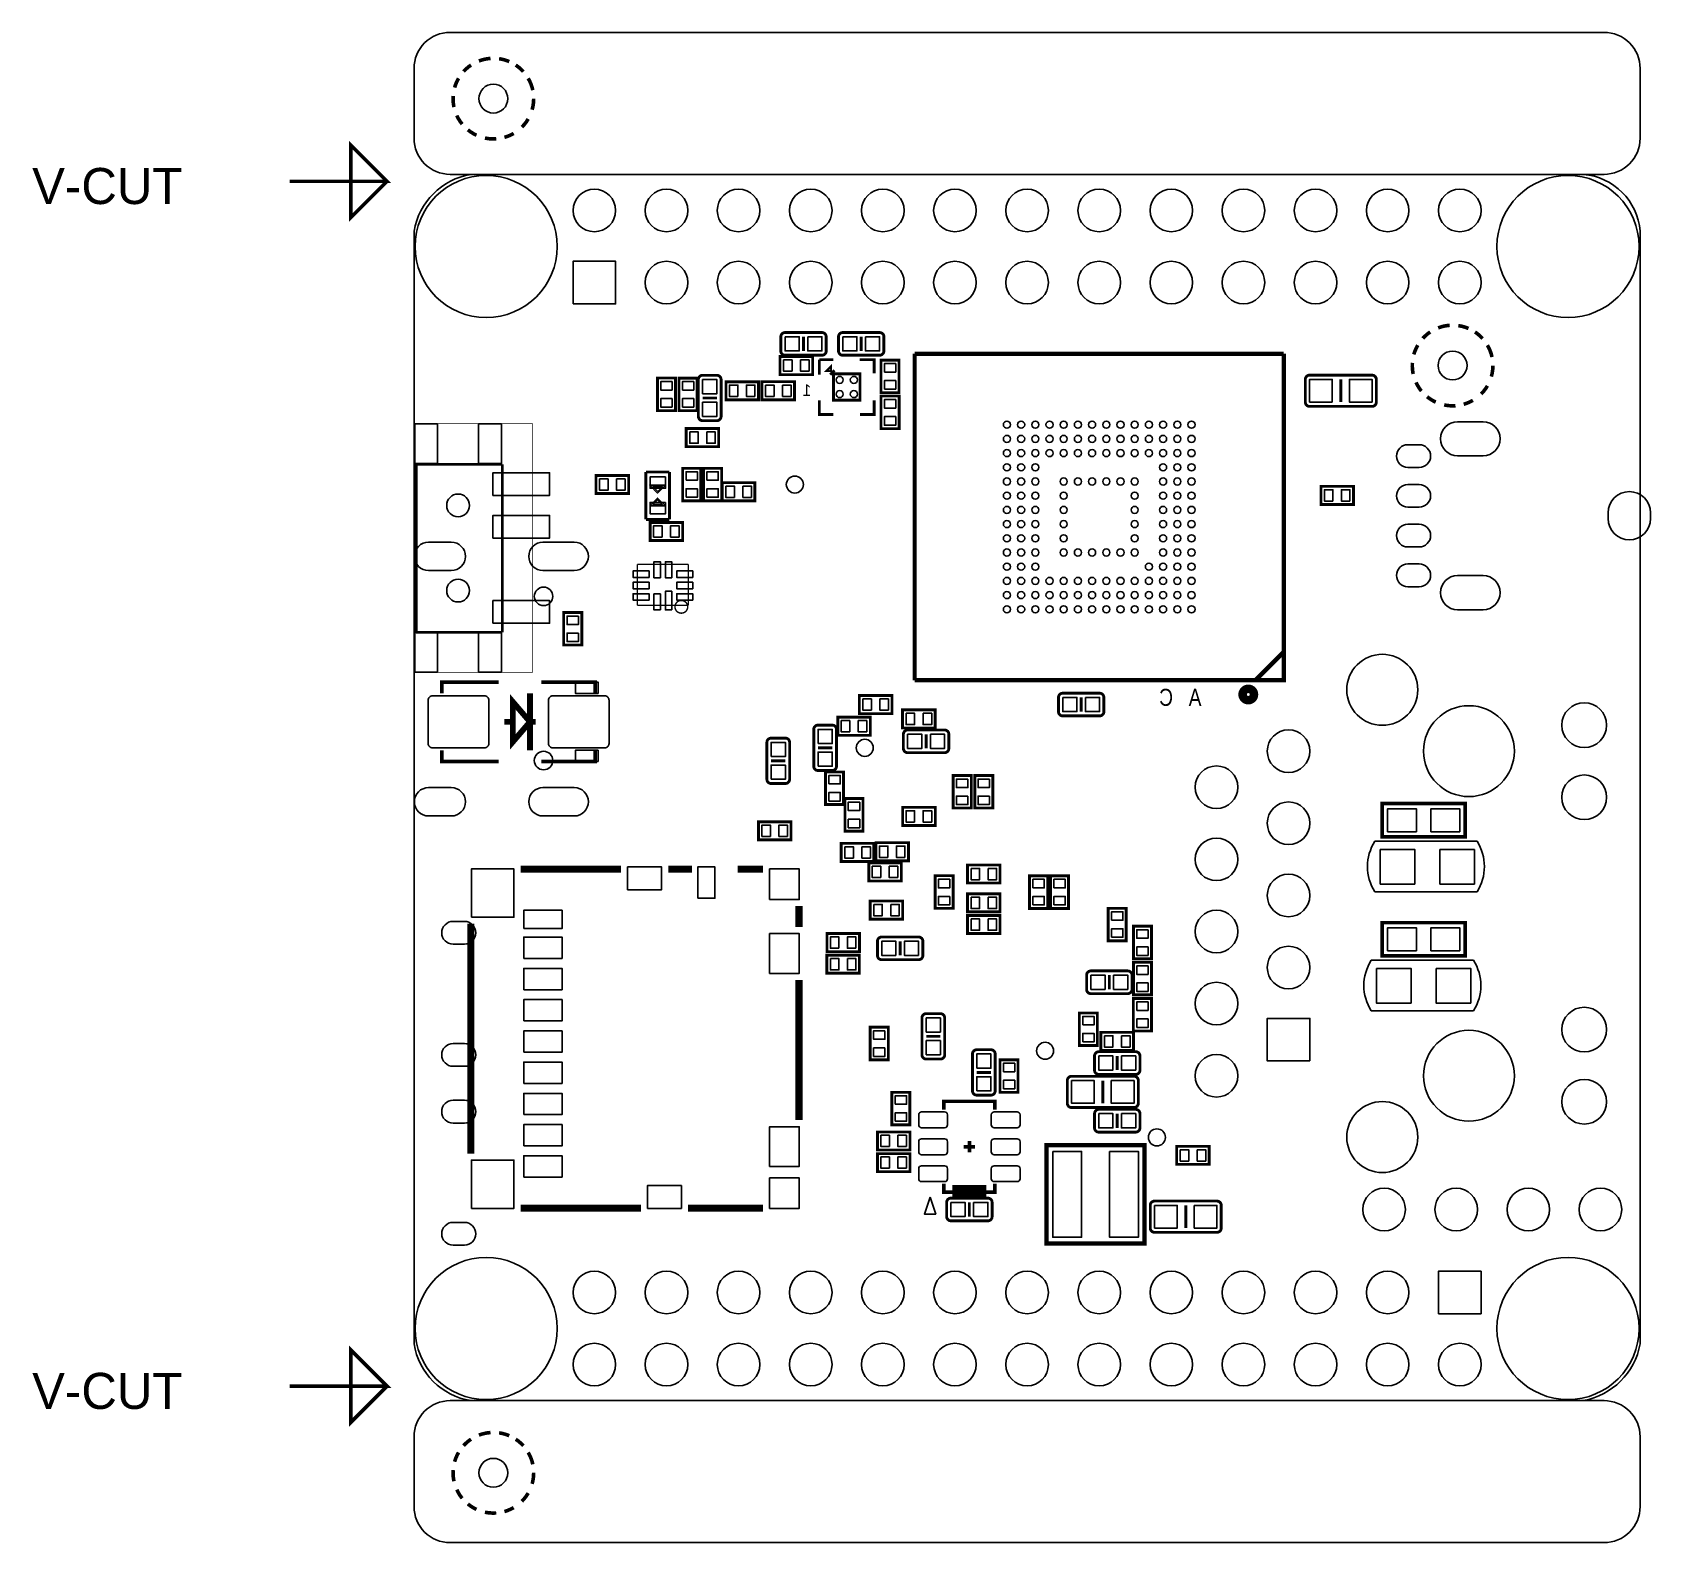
# Model space of a CAD drawing. Extents: x -19.8 to 37.2, y -8.8 to 44.4.
import ezdxf
from ezdxf.enums import TextEntityAlignment as Align

# ---------------------------------------------------------------- set-up
doc = ezdxf.new("R2010")
doc.units = 0
for name, color, linetype in [('BG_OUTLINE', 254, 'CONTINUOUS'), ('PG_SILKSCREEN_BOTTOM', 6, 'CONTINUOUS'), ('PIN_BOTTOM', 1, 'CONTINUOUS')]:
    doc.layers.add(name, color=color, linetype=linetype)

msp = doc.modelspace()

# ---------------------------------------------------------------- texts
at = {"layer": 'BG_OUTLINE', "width": 1.02}
for p in [(-19.7993, 38.324917), (-19.7993, -4.1021)]:
    msp.add_text('V-CUT', height=1.27, dxfattribs=at).set_placement(p)
at = {"layer": 'PG_SILKSCREEN_BOTTOM', "text_generation_flag": 2}
msp.add_text('1', height=0.4064, dxfattribs=at).set_placement((7.483998, 31.567999), align=Align.CENTER)
at = {"layer": 'PG_SILKSCREEN_BOTTOM', "text_generation_flag": 2, "width": 0.833333}
for s, p in [('C', (20.38, 20.655001)), ('A', (21.38, 20.655001))]:
    msp.add_text(s, height=0.599999, dxfattribs=at).set_placement(p)

# ---------------------------------------------------------------- linework, layer by layer
at = {"layer": 'BG_OUTLINE'}
for points in [[(-5.08, 44.36999), (35.56, 44.36999, -0.414214), (36.83, 43.09999), (36.83, 40.64, -0.414214), (35.56, 39.37), (-5.08, 39.37, -0.414214), (-6.35, 40.64), (-6.35, 43.09999, -0.414214), (-5.08, 44.36999)], [(-5.08, -3.81), (35.56, -3.81, -0.414214), (36.83, -5.08), (36.83, -7.53999, -0.414214), (35.56, -8.80999), (-5.08, -8.80999, -0.414214), (-6.35, -7.53999), (-6.35, -5.08, -0.414214), (-5.08, -3.81)]]:
    msp.add_lwpolyline(points, format="xyb", dxfattribs=at)
at = {"layer": 'BG_OUTLINE', "const_width": 0.127}
for points in [[(-10.7315, 39.125017), (-7.3025, 39.125017), (-8.5725, 40.395017), (-8.5725, 37.855017), (-7.3025, 39.125017)], [(-10.7315, -3.302), (-7.3025, -3.302), (-8.5725, -2.032), (-8.5725, -4.572), (-7.3025, -3.302)]]:
    msp.add_lwpolyline(points, dxfattribs=at)
at = {"layer": 'BG_OUTLINE'}
msp.add_lwpolyline([(-6.35, -1.809999, 0.323473), (-4.349999, -3.81), (34.829999, -3.81, 0.312902), (36.83, -1.809999), (36.83, 37.369999, 0.365948), (34.829999, 39.37), (-4.349999, 39.37, 0.317699), (-6.35, 37.369999)], format="xyb", close=True, dxfattribs=at)
msp.add_lwpolyline([(-6.35, -1.809999, 0.323473), (-4.349999, -3.81), (34.829999, -3.81, 0.312902), (36.83, -1.809999), (36.83, 37.369999, 0.365948), (34.829999, 39.37), (-4.349999, 39.37, 0.317699), (-6.35, 37.369999)], format="xyb", close=True, dxfattribs=at)
msp.add_lwpolyline([(-6.35, -1.809999, 0.323473), (-4.349999, -3.81), (34.829999, -3.81, 0.312902), (36.83, -1.809999), (36.83, 37.369999, 0.365948), (34.829999, 39.37), (-4.349999, 39.37, 0.317699), (-6.35, 37.369999)], format="xyb", close=True, dxfattribs=at)
msp.add_lwpolyline([(-6.35, -1.809999, 0.323473), (-4.349999, -3.81), (34.829999, -3.81, 0.312902), (36.83, -1.809999), (36.83, 37.369999, 0.365948), (34.829999, 39.37), (-4.349999, 39.37, 0.317699), (-6.35, 37.369999)], format="xyb", close=True, dxfattribs=at)
msp.add_lwpolyline([(-6.35, -1.809999, 0.323473), (-4.349999, -3.81), (34.829999, -3.81, 0.312902), (36.83, -1.809999), (36.83, 37.369999, 0.365948), (34.829999, 39.37), (-4.349999, 39.37, 0.317699), (-6.35, 37.369999)], format="xyb", close=True, dxfattribs=at)
at = {"layer": 'PG_SILKSCREEN_BOTTOM'}
for points, const_width in [([(-4.065778, 43.362372, -0.074119), (-3.657092, 43.453304)], 0.127), ([(-3.355086, 43.442636, -0.065827), (-2.996692, 43.342052)], 0.127), ([(-4.92125, 42.427144, -0.062517), (-4.782566, 42.752518)], 0.127), ([(-4.606798, 42.992294, -0.061338), (-4.343654, 43.218608)], 0.127), ([(-2.7686, 43.218354, -0.062613), (-2.50063, 42.986706)], 0.127), ([(-2.329688, 42.752264, -0.079392), (-2.16789, 42.334434)], 0.127), ([(-4.953, 41.783, -0.061689), (-4.972812, 42.131488)], 0.127), ([(-4.944364, 41.739566, -0.007798), (-4.953, 41.783)], 0.127), ([(-2.136394, 42.037, -0.069654), (-2.191004, 41.64711)], 0.127), ([(-4.654804, 41.13784, -0.063426), (-4.845304, 41.441878)], 0.127), ([(-2.329688, 41.321736, -0.064425), (-2.552192, 41.033192)], 0.127), ([(-4.151122, 40.74795, -0.063405), (-4.45516, 40.938196)], 0.127), ([(-3.454908, 40.620696, -0.0707), (-3.853434, 40.648636)], 0.127), ([(-2.840736, 40.810688, -0.062525), (-3.16611, 40.672004)], 0.127), ([(8.016001, 33.800999), (6.715999, 33.800999, 0.414212), (6.565999, 33.650999)], 0.1), ([(8.166001, 33.151001), (8.166001, 33.650999, 0.414212), (8.016001, 33.800999)], 0.1), ([(10.048001, 33.800999), (8.747999, 33.800999, 0.414212), (8.597999, 33.650999)], 0.1), ([(10.198001, 33.151001), (10.198001, 33.650999, 0.414212), (10.048001, 33.800999)], 0.1), ([(29.175202, 33.594294, -0.061338), (29.438346, 33.820608)], 0.127), ([(29.716222, 33.964372, -0.074119), (30.124908, 34.055304)], 0.127), ([(30.426914, 34.044636, -0.065827), (30.785308, 33.944052)], 0.127), ([(31.0134, 33.820354, -0.062613), (31.28137, 33.588706)], 0.127), ([(6.565999, 33.151001, 0.414212), (6.715999, 33.001001)], 0.1), ([(6.715999, 33.001001), (8.016001, 33.001001, 0.414212), (8.166001, 33.151001)], 0.1), ([(8.597999, 33.151001, 0.414212), (8.747999, 33.001001)], 0.1), ([(8.747999, 33.001001), (10.048001, 33.001001, 0.414212), (10.198001, 33.151001)], 0.1), ([(28.86075, 33.029144, -0.062517), (28.999434, 33.354518)], 0.127), ([(31.452312, 33.354264, -0.079392), (31.61411, 32.936434)], 0.127), ([(28.829, 32.385, -0.061689), (28.809188, 32.733488)], 0.127), ([(31.645606, 32.639, -0.069654), (31.590996, 32.24911)], 0.127), ([(4.313999, 32.296001), (3.814, 32.296001, 0.414212), (3.664001, 32.146001)], 0.1), ([(3.664001, 32.146001), (3.664001, 30.845999, 0.414212), (3.814, 30.695999)], 0.1), ([(4.463999, 30.845999), (4.463999, 32.146001, 0.414212), (4.313999, 32.296001)], 0.1), ([(25.039, 32.149999, -0.414214), (25.189, 32.299999)], 0.1), ([(25.189, 32.299999), (27.389, 32.299999, -0.414214), (27.539, 32.149999)], 0.1), ([(27.539, 32.149999), (27.539, 31.350001, -0.414214), (27.389, 31.200001)], 0.1), ([(28.837636, 32.341566, -0.007798), (28.829, 32.385)], 0.127), ([(29.127196, 31.73984, -0.063426), (28.936696, 32.043878)], 0.127), ([(31.452312, 31.923736, -0.064425), (31.229808, 31.635192)], 0.127), ([(27.389, 31.200001), (25.189, 31.200001, -0.414214), (25.039, 31.350001)], 0.1), ([(29.630878, 31.34995, -0.063405), (29.32684, 31.540196)], 0.127), ([(30.941264, 31.412688, -0.062525), (30.61589, 31.274004)], 0.127), ([(4.313999, 30.695999, 0.414212), (4.463999, 30.845999)], 0.1), ([(30.327092, 31.222696, -0.0707), (29.928566, 31.250636)], 0.127), ([(3.286534, 24.141999, 0.999999), (2.839466, 24.142001, 1.000001), (3.286534, 24.141999)], 0.050038), ([(17.795001, 21.100999), (16.494999, 21.100999, 0.414212), (16.344999, 20.950999)], 0.1), ([(17.945001, 20.451), (17.945001, 20.950999, 0.414212), (17.795001, 21.100999)], 0.1), ([(23.229999, 21.055, 1.000001), (22.83, 21.055, 0.999999), (23.229999, 21.055)], 0.299999), ([(8.377999, 19.977001), (7.878001, 19.977001, 0.414212), (7.728001, 19.827001)], 0.1), ([(8.527999, 18.526999), (8.527999, 19.827001, 0.414212), (8.377999, 19.977001)], 0.1), ([(16.344999, 20.451, 0.414212), (16.494999, 20.301001)], 0.1), ([(16.494999, 20.301001), (17.795001, 20.301001, 0.414212), (17.945001, 20.451)], 0.1), ([(6.726999, 19.519801), (6.227, 19.519801, 0.414212), (6.077001, 19.369801)], 0.1), ([(6.077001, 19.369801), (6.077001, 18.069799, 0.414212), (6.227, 17.919799)], 0.1), ([(6.876999, 18.069799), (6.876999, 19.369801, 0.414212), (6.726999, 19.519801)], 0.1), ([(7.728001, 19.827001), (7.728001, 18.526999, 0.414212), (7.878001, 18.376999)], 0.1), ([(12.334001, 19.805599), (11.033999, 19.805599, 0.414212), (10.883999, 19.655599)], 0.1), ([(12.484001, 19.1556), (12.484001, 19.655599, 0.414212), (12.334001, 19.805599)], 0.1), ([(10.883999, 19.1556, 0.414212), (11.033999, 19.005601)], 0.1), ([(11.033999, 19.005601), (12.334001, 19.005601, 0.414212), (12.484001, 19.1556)], 0.1), ([(8.377999, 18.376999, 0.414212), (8.527999, 18.526999)], 0.1), ([(6.726999, 17.919799, 0.414212), (6.876999, 18.069799)], 0.1), ([(11.419601, 12.515799), (10.119599, 12.515799, 0.414212), (9.969599, 12.3658)], 0.1), ([(11.569601, 12.3658, 0.414212), (11.419601, 12.515799)], 0.1), ([(9.969599, 12.3658), (9.969599, 11.865801, 0.414212), (10.119599, 11.715801)], 0.1), ([(10.119599, 11.715801), (11.419601, 11.715801, 0.414212), (11.569601, 11.865801)], 0.1), ([(18.785601, 11.321999), (17.485599, 11.321999, 0.414212), (17.335599, 11.171999)], 0.1), ([(18.935601, 10.672001), (18.935601, 11.171999, 0.414212), (18.785601, 11.321999)], 0.1), ([(17.335599, 10.672001, 0.414212), (17.485599, 10.522001)], 0.1), ([(17.485599, 10.522001), (18.785601, 10.522001, 0.414212), (18.935601, 10.672001)], 0.1), ([(11.688, 9.817001, 0.414212), (11.538001, 9.667001)], 0.1), ([(11.538001, 9.667001), (11.538001, 8.366999, 0.414212), (11.688, 8.216999)], 0.1), ([(12.337999, 8.366999), (12.337999, 9.667001, 0.414212), (12.187999, 9.817001)], 0.1), ([(13.965999, 8.547001), (13.466001, 8.547001, 0.414212), (13.316001, 8.397001)], 0.1), ([(14.115999, 7.096999), (14.115999, 8.397001, 0.414212), (13.965999, 8.547001)], 0.1), ([(11.688, 8.216999), (12.187999, 8.216999, 0.414212), (12.337999, 8.366999)], 0.1), ([(13.316001, 8.397001), (13.316001, 7.096999, 0.414212), (13.466001, 6.946999)], 0.1), ([(19.065001, 8.477199), (17.764999, 8.477199, 0.414212), (17.614999, 8.327199)], 0.1), ([(19.215001, 7.827201), (19.215001, 8.327199, 0.414212), (19.065001, 8.477199)], 0.1), ([(16.657, 6.661201), (16.657, 7.461199, -0.414214), (16.807, 7.611199)], 0.1), ([(16.807, 7.611199), (19.007, 7.611199, -0.414214), (19.157, 7.461199)], 0.1), ([(17.614999, 7.827201, 0.414212), (17.764999, 7.677201)], 0.1), ([(17.764999, 7.677201), (19.065001, 7.677201, 0.414212), (19.215001, 7.827201)], 0.1), ([(13.965999, 6.946999, 0.414212), (14.115999, 7.096999)], 0.1), ([(19.007, 6.511201), (16.807, 6.511201, -0.414214), (16.657, 6.661201)], 0.1), ([(19.065001, 6.445199), (17.764999, 6.445199, 0.414212), (17.614999, 6.295199)], 0.1), ([(19.157, 6.661201, -0.414214), (19.007, 6.511201)], 0.1), ([(19.215001, 5.795201), (19.215001, 6.295199, 0.414212), (19.065001, 6.445199)], 0.1), ([(17.614999, 5.795201, 0.414212), (17.764999, 5.645201)], 0.1), ([(17.764999, 5.645201), (19.065001, 5.645201, 0.414212), (19.215001, 5.795201)], 0.1), ([(13.858001, 3.320999), (12.557999, 3.320999, 0.414212), (12.407999, 3.170999)], 0.1), ([(14.008001, 2.671), (14.008001, 3.170999, 0.414212), (13.858001, 3.320999)], 0.1), ([(19.578, 2.267001), (19.578, 3.066999, -0.414214), (19.728, 3.216999)], 0.1), ([(19.728, 3.216999), (21.928, 3.216999, -0.414214), (22.078, 3.066999)], 0.1), ([(12.407999, 2.671, 0.414212), (12.557999, 2.521001)], 0.1), ([(12.557999, 2.521001), (13.858001, 2.521001, 0.414212), (14.008001, 2.671)], 0.1), ([(21.928, 2.117001), (19.728, 2.117001, -0.414214), (19.578, 2.267001)], 0.1), ([(22.078, 2.267001, -0.414214), (21.928, 2.117001)], 0.1), ([(-4.606798, -5.394706, -0.061338), (-4.343654, -5.168392)], 0.127), ([(-4.065778, -5.024628, -0.074119), (-3.657092, -4.933696)], 0.127), ([(-3.355086, -4.944364, -0.065827), (-2.996692, -5.044948)], 0.127), ([(-2.7686, -5.168646, -0.062613), (-2.50063, -5.400294)], 0.127), ([(-4.92125, -5.959856, -0.062517), (-4.782566, -5.634482)], 0.127), ([(-2.329688, -5.634736, -0.079392), (-2.16789, -6.052566)], 0.127), ([(-4.953, -6.604, -0.061689), (-4.972812, -6.255512)], 0.127), ([(-4.944364, -6.647434, -0.007798), (-4.953, -6.604)], 0.127), ([(-2.136394, -6.35, -0.069654), (-2.191004, -6.73989)], 0.127), ([(-4.654804, -7.24916, -0.063426), (-4.845304, -6.945122)], 0.127), ([(-4.151122, -7.63905, -0.063405), (-4.45516, -7.448804)], 0.127), ([(-2.329688, -7.065264, -0.064425), (-2.552192, -7.353808)], 0.127), ([(-3.454908, -7.766304, -0.0707), (-3.853434, -7.738364)], 0.127), ([(-2.840736, -7.576312, -0.062525), (-3.16611, -7.714996)], 0.127)]:
    msp.add_lwpolyline(points, format="xyb", dxfattribs=dict(at, const_width=const_width))
for points, const_width in [([(6.565999, 33.650999), (6.565999, 33.151001)], 0.1), ([(7.366, 33.151001), (7.366, 33.650999)], 0.1), ([(8.597999, 33.650999), (8.597999, 33.151001)], 0.1), ([(9.398, 33.151001), (9.398, 33.650999)], 0.1), ([(24.28, 33.055001), (11.28, 33.055001)], 0.15), ([(11.28, 33.055001), (11.28, 21.554999)], 0.15), ([(24.28, 22.554999), (24.28, 33.055001)], 0.15), ([(7.687996, 32.319011), (6.541008, 32.319011), (6.541008, 32.955992), (7.687996, 32.955992), (7.687996, 32.319011)], 0.1), ([(7.925001, 32.846998), (7.925001, 32.321998)], 0.1), ([(8.420001, 32.846998), (7.925001, 32.846998)], 0.1), ([(8.3236, 32.585698), (8.196301, 32.458398), (8.3236, 32.458398), (8.3236, 32.585698)], 0.1), ([(8.455, 32.466999), (8.305, 32.316999)], 0.1), ([(9.854999, 32.361998), (9.854999, 32.846998), (9.339999, 32.846998)], 0.1), ([(10.094011, 31.682004), (10.094011, 32.828992), (10.730992, 32.828992), (10.730992, 31.682004), (10.094011, 31.682004)], 0.1), ([(2.859989, 32.198996), (2.859989, 31.052008), (2.223008, 31.052008), (2.223008, 32.198996), (2.859989, 32.198996)], 0.1), ([(2.982011, 31.047004), (2.982011, 32.193992), (3.618992, 32.193992), (3.618992, 31.047004), (2.982011, 31.047004)], 0.1), ([(5.782996, 31.430011), (4.636008, 31.430011), (4.636008, 32.066992), (5.782996, 32.066992), (5.782996, 31.430011)], 0.1), ([(5.901004, 32.069989), (7.047992, 32.069989), (7.047992, 31.433008), (5.901004, 31.433008), (5.901004, 32.069989)], 0.1), ([(8.425, 32.346999), (8.425, 31.416998), (9.355, 31.416998), (9.355, 32.346999), (8.425, 32.346999)], 0.1), ([(25.039, 31.350001), (25.039, 32.149999)], 0.1), ([(26.289, 32.149999), (26.289, 31.350001)], 0.1), ([(4.313999, 31.496), (3.814, 31.496)], 0.1), ([(7.925001, 31.412), (7.925001, 30.916999), (8.420001, 30.916999)], 0.1), ([(9.359999, 30.916999), (9.854999, 30.916999), (9.854999, 31.412)], 0.1), ([(10.733989, 31.563996), (10.733989, 30.417008), (10.097008, 30.417008), (10.097008, 31.563996), (10.733989, 31.563996)], 0.1), ([(-6.324473, 30.587823), (-6.324473, 21.837777)], 0.0254), ([(-2.174367, 30.587823), (-6.324473, 30.587823)], 0.0254), ([(-2.174367, 21.837777), (-2.174367, 30.587823)], 0.0254), ([(3.234004, 30.418989), (4.380992, 30.418989), (4.380992, 29.782008), (3.234004, 29.782008), (3.234004, 30.418989)], 0.1), ([(3.814, 30.695999), (4.313999, 30.695999)], 0.1), ([(-6.276467, 29.159835), (-6.276467, 23.243921)], 0.1016), ([(-3.241421, 29.159835), (-6.276467, 29.159835)], 0.1016), ([(-3.241421, 23.243921), (-3.241421, 29.159835)], 0.1016), ([(3.109011, 27.872004), (3.109011, 29.018992), (3.745992, 29.018992), (3.745992, 27.872004), (3.109011, 27.872004)], 0.1), ([(3.845611, 27.872004), (3.845611, 29.018992), (4.482592, 29.018992), (4.482592, 27.872004), (3.845611, 27.872004)], 0.1), ([(0.059004, 28.767989), (1.205992, 28.767989), (1.205992, 28.131008), (0.059004, 28.131008), (0.059004, 28.767989)], 0.1), ([(1.815201, 27.216999), (1.815201, 28.887001)], 0.1), ([(1.815201, 28.887001), (2.645199, 28.887001)], 0.1), ([(2.645199, 28.887001), (2.645199, 27.216999)], 0.1), ([(4.504004, 28.513989), (5.650992, 28.513989), (5.650992, 27.877008), (4.504004, 27.877008), (4.504004, 28.513989)], 0.1), ([(26.737996, 27.747011), (25.591008, 27.747011), (25.591008, 28.383992), (26.737996, 28.383992), (26.737996, 27.747011)], 0.1), ([(2.645199, 27.216999), (1.815201, 27.216999)], 0.1), ([(3.111195, 26.477011), (1.964207, 26.477011), (1.964207, 27.113992), (3.111195, 27.113992), (3.111195, 26.477011)], 0.1), ([(1.513078, 25.642062), (1.513078, 24.191976)], 0.050038), ([(3.312922, 25.642062), (1.513078, 25.642062)], 0.050038), ([(3.312922, 24.191976), (3.312922, 25.642062)], 0.050038), ([(-0.442011, 23.943996), (-0.442011, 22.797008), (-1.078992, 22.797008), (-1.078992, 23.943996), (-0.442011, 23.943996)], 0.1), ([(1.513078, 24.191976), (3.312922, 24.191976)], 0.050038), ([(-6.276467, 23.243921), (-3.241421, 23.243921)], 0.1016), ([(-6.324473, 21.837777), (-2.174367, 21.837777)], 0.0254), ([(-5.367, 21.091401), (-5.367, 21.4914), (-3.367001, 21.4914)], 0.127), ([(-2.267001, 19.091399), (-2.267001, 21.091401)], 0.2032), ([(-1.866999, 21.4914), (0.033, 21.4914), (0.033, 21.091401)], 0.127), ([(11.28, 21.554999), (23.279999, 21.554999)], 0.15), ([(-2.067001, 20.0914), (-2.267001, 20.0914), (-2.867, 19.391399), (-2.867, 20.791401), (-2.267001, 20.0914)], 0.2032), ([(10.481996, 20.381011), (9.335008, 20.381011), (9.335008, 21.017992), (10.481996, 21.017992), (10.481996, 20.381011)], 0.1), ([(10.854004, 20.512989), (12.000992, 20.512989), (12.000992, 19.876008), (10.854004, 19.876008), (10.854004, 20.512989)], 0.1), ([(16.344999, 20.950999), (16.344999, 20.451)], 0.1), ([(17.145, 20.451), (17.145, 20.950999)], 0.1), ([(-3.166999, 20.0914), (-2.867, 20.0914)], 0.2032), ([(9.719996, 19.619011), (8.573008, 19.619011), (8.573008, 20.255992), (9.719996, 20.255992), (9.719996, 19.619011)], 0.1), ([(10.883999, 19.655599), (10.883999, 19.1556)], 0.1), ([(11.684, 19.1556), (11.684, 19.655599)], 0.1), ([(-3.367001, 18.6914), (-5.367, 18.6914), (-5.367, 19.091399)], 0.127), ([(0.033, 19.091399), (0.033, 18.6914), (-1.866999, 18.6914)], 0.127), ([(8.377999, 19.177), (7.878001, 19.177)], 0.1), ([(6.726999, 18.7198), (6.227, 18.7198)], 0.1), ([(7.878001, 18.376999), (8.377999, 18.376999)], 0.1), ([(8.138211, 17.178604), (8.138211, 18.325592), (8.775192, 18.325592), (8.775192, 17.178604), (8.138211, 17.178604)], 0.1), ([(13.273989, 18.203596), (13.273989, 17.056608), (12.637008, 17.056608), (12.637008, 18.203596), (13.273989, 18.203596)], 0.1), ([(14.035989, 18.203596), (14.035989, 17.056608), (13.399008, 17.056608), (13.399008, 18.203596), (14.035989, 18.203596)], 0.1), ([(6.227, 17.919799), (6.726999, 17.919799)], 0.1), ([(9.463989, 17.390796), (9.463989, 16.243808), (8.827008, 16.243808), (8.827008, 17.390796), (9.463989, 17.390796)], 0.1), ([(12.005996, 16.444011), (10.859008, 16.444011), (10.859008, 17.080992), (12.005996, 17.080992), (12.005996, 16.444011)], 0.1), ([(30.66796, 17.21231), (27.74696, 17.21231), (27.74696, 16.04391), (30.66796, 16.04391), (30.66796, 17.21231)], 0.127), ([(6.925996, 15.936011), (5.779008, 15.936011), (5.779008, 16.572992), (6.925996, 16.572992), (6.925996, 15.936011)], 0.1), ([(8.695004, 15.813989), (9.841992, 15.813989), (9.841992, 15.177008), (8.695004, 15.177008), (8.695004, 15.813989)], 0.1), ([(11.066196, 15.199411), (9.919208, 15.199411), (9.919208, 15.836392), (11.066196, 15.836392), (11.066196, 15.199411)], 0.1), ([(-2.600198, 14.904466), (0.938022, 14.904466)], 0.254), ([(2.600198, 14.904466), (3.437382, 14.904466)], 0.254), ([(5.049774, 14.904466), (5.937504, 14.904466)], 0.254), ([(10.812196, 14.488211), (9.665208, 14.488211), (9.665208, 15.125192), (10.812196, 15.125192), (10.812196, 14.488211)], 0.1), ([(13.140004, 15.051989), (14.286992, 15.051989), (14.286992, 14.415008), (13.140004, 14.415008), (13.140004, 15.051989)], 0.1), ([(12.638989, 14.672996), (12.638989, 13.526008), (12.002008, 13.526008), (12.002008, 14.672996), (12.638989, 14.672996)], 0.1), ([(15.326411, 13.521004), (15.326411, 14.667992), (15.963392, 14.667992), (15.963392, 13.521004), (15.326411, 13.521004)], 0.1), ([(16.063011, 13.521004), (16.063011, 14.667992), (16.699992, 14.667992), (16.699992, 13.521004), (16.063011, 13.521004)], 0.1), ([(7.205726, 12.86637), (7.205726, 13.60424)], 0.254), ([(9.711004, 13.781989), (10.857992, 13.781989), (10.857992, 13.145008), (9.711004, 13.145008), (9.711004, 13.781989)], 0.1), ([(13.140004, 14.035989), (14.286992, 14.035989), (14.286992, 13.399008), (13.140004, 13.399008), (13.140004, 14.035989)], 0.1), ([(13.140004, 13.273989), (14.286992, 13.273989), (14.286992, 12.637008), (13.140004, 12.637008), (13.140004, 13.273989)], 0.1), ([(18.095011, 12.378004), (18.095011, 13.524992), (18.731992, 13.524992), (18.731992, 12.378004), (18.095011, 12.378004)], 0.1), ([(-4.351274, 4.89077), (-4.351274, 12.980162)], 0.254), ([(9.338996, 11.999011), (8.192008, 11.999011), (8.192008, 12.635992), (9.338996, 12.635992), (9.338996, 11.999011)], 0.1), ([(19.623989, 12.894996), (19.623989, 11.748008), (18.987008, 11.748008), (18.987008, 12.894996), (19.623989, 12.894996)], 0.1), ([(30.66796, 13.02131), (27.74696, 13.02131), (27.74696, 11.85291), (30.66796, 11.85291), (30.66796, 13.02131)], 0.127), ([(10.7696, 12.3658), (10.7696, 11.865801)], 0.1), ([(11.569601, 11.865801), (11.569601, 12.3658)], 0.1), ([(8.187004, 11.876989), (9.333992, 11.876989), (9.333992, 11.240008), (8.187004, 11.240008), (8.187004, 11.876989)], 0.1), ([(19.623989, 11.624996), (19.623989, 10.478008), (18.987008, 10.478008), (18.987008, 11.624996), (19.623989, 11.624996)], 0.1), ([(7.205726, 6.066536), (7.205726, 11.004296)], 0.254), ([(17.335599, 11.171999), (17.335599, 10.672001)], 0.1), ([(18.1356, 10.672001), (18.1356, 11.171999)], 0.1), ([(18.984011, 9.203004), (18.984011, 10.349992), (19.620992, 10.349992), (19.620992, 9.203004), (18.984011, 9.203004)], 0.1), ([(12.187999, 9.817001), (11.688, 9.817001)], 0.1), ([(17.079011, 8.695004), (17.079011, 9.841992), (17.715992, 9.841992), (17.715992, 8.695004), (17.079011, 8.695004)], 0.1), ([(10.352989, 9.338996), (10.352989, 8.192008), (9.716008, 8.192008), (9.716008, 9.338996), (10.352989, 9.338996)], 0.1), ([(17.839004, 9.159189), (18.985992, 9.159189), (18.985992, 8.522208), (17.839004, 8.522208), (17.839004, 9.159189)], 0.1), ([(11.688, 9.017), (12.187999, 9.017)], 0.1), ([(14.285011, 7.044004), (14.285011, 8.190992), (14.921992, 8.190992), (14.921992, 7.044004), (14.285011, 7.044004)], 0.1), ([(17.614999, 8.327199), (17.614999, 7.827201)], 0.1), ([(18.415, 7.827201), (18.415, 8.327199)], 0.1), ([(13.965999, 7.747), (13.466001, 7.747)], 0.1), ([(17.907, 6.661201), (17.907, 7.461199)], 0.1), ([(19.157, 7.461199), (19.157, 6.661201)], 0.1), ([(10.475011, 5.901004), (10.475011, 7.047992), (11.111992, 7.047992), (11.111992, 5.901004), (10.475011, 5.901004)], 0.1), ([(13.466001, 6.946999), (13.965999, 6.946999)], 0.1), ([(12.307999, 6.430002), (12.307999, 6.730002), (14.108001, 6.730002), (14.108001, 6.430002)], 0.127), ([(17.614999, 6.295199), (17.614999, 5.795201)], 0.1), ([(18.415, 5.795201), (18.415, 6.295199)], 0.1), ([(11.116996, 5.014011), (9.970008, 5.014011), (9.970008, 5.650992), (11.116996, 5.650992), (11.116996, 5.014011)], 0.1), ([(13.408, 5.130002), (13.008, 5.130002)], 0.127), ([(13.208, 4.930003), (13.208, 5.330002)], 0.127), ([(15.9258, 5.1816), (19.3802, 5.1816), (19.3802, 1.7272), (15.9258, 1.7272), (15.9258, 5.1816)], 0.1524), ([(20.506004, 5.145989), (21.652992, 5.145989), (21.652992, 4.509008), (20.506004, 4.509008), (20.506004, 5.145989)], 0.1), ([(11.116996, 4.252011), (9.970008, 4.252011), (9.970008, 4.888992), (11.116996, 4.888992), (11.116996, 4.252011)], 0.1), ([(14.108001, 3.830002), (14.108001, 3.530003), (12.307999, 3.530003), (12.307999, 3.830002)], 0.127), ([(13.807999, 3.530003), (12.608001, 3.530003)], 0.508), ([(-2.600198, 2.966466), (1.637284, 2.966466)], 0.254), ([(3.299714, 2.966466), (5.937504, 2.966466)], 0.254), ([(12.407999, 3.170999), (12.407999, 2.671)], 0.1), ([(13.208, 2.671), (13.208, 3.170999)], 0.1), ([(20.828, 2.267001), (20.828, 3.066999)], 0.1), ([(22.078, 3.066999), (22.078, 2.267001)], 0.1)]:
    msp.add_lwpolyline(points, dxfattribs=dict(at, const_width=const_width))
for points in [[(2.5019, 28.4226), (2.228799, 28.149601), (1.949501, 28.428899), (2.4892, 28.428899), (2.4892, 28.4226)], [(1.9558, 27.6987), (2.228799, 27.971801), (2.508199, 27.692401), (1.9685, 27.692401), (1.9685, 27.6987)], [(2.4003, 28.3718), (2.2352, 28.2067), (2.063801, 28.378201), (2.3876, 28.378201), (2.3876, 28.3718)], [(2.0574, 27.7495), (2.2225, 27.9146), (2.393899, 27.743201), (2.0701, 27.743201), (2.0701, 27.7495)], [(0.132999, 21.090801), (-0.666999, 21.091601), (-0.666999, 21.4914), (0.132999, 21.4914)], [(0.132999, 18.6914), (-0.666999, 18.6922), (-0.666999, 19.091399), (0.132999, 19.091399)], [(11.821998, 3.357001), (12.021998, 2.757), (11.621999, 2.757)]]:
    msp.add_lwpolyline(points, close=True, dxfattribs=at)
for points, format in [([(24.28, 22.554999, 0.15, 0.15, 0), (23.279999, 21.554999, 0.1524, 0.1524, 0), (24.28, 21.554999, 0.1524, 0.1524, 0), (24.28, 22.554999, 0.1524, 0.1524, 0)], "xyseb"), ([(27.48661, 14.10716, -0.291201), (27.48661, 15.88516)], "xyb"), ([(31.08833, 15.88516, -0.291201), (31.08833, 14.10716)], "xyb"), ([(27.35961, 9.91616, -0.291201), (27.35961, 11.69416)], "xyb"), ([(30.96133, 11.69416, -0.291201), (30.96133, 9.91616)], "xyb")]:
    msp.add_lwpolyline(points, format=format, dxfattribs=at)
for points in [[(31.08833, 15.88516), (27.48661, 15.88516)], [(31.08833, 14.10716), (27.48661, 14.10716)], [(30.96133, 11.69416), (27.35961, 11.69416)], [(30.96133, 9.91616), (27.35961, 9.91616)]]:
    msp.add_lwpolyline(points, dxfattribs=at)
at = {"layer": 'PIN_BOTTOM'}
for points in [[(-0.750062, 34.809938), (-0.750062, 36.310062), (0.750062, 36.310062), (0.750062, 34.809938)], [(6.716001, 33.650999), (6.716001, 33.151001), (7.216, 33.151001), (7.216, 33.650999)], [(7.516, 33.650999), (7.516, 33.151001), (8.015999, 33.151001), (8.015999, 33.650999)], [(8.748001, 33.650999), (8.748001, 33.151001), (9.248, 33.151001), (9.248, 33.650999)], [(9.548, 33.650999), (9.548, 33.151001), (10.047999, 33.151001), (10.047999, 33.650999)], [(6.962, 32.439), (6.962, 32.839), (6.662001, 32.839), (6.662001, 32.439)], [(7.561999, 32.439), (7.561999, 32.839), (7.262, 32.839), (7.262, 32.439)], [(10.214, 32.408), (10.614, 32.408), (10.614, 32.707999), (10.214, 32.707999)], [(2.74, 32.072999), (2.34, 32.072999), (2.34, 31.773), (2.74, 31.773)], [(3.102, 31.773), (3.502, 31.773), (3.502, 32.072999), (3.102, 32.072999)], [(3.814, 31.646), (4.313999, 31.646), (4.313999, 32.145999), (3.814, 32.145999)], [(5.057, 31.55), (5.057, 31.95), (4.757001, 31.95), (4.757001, 31.55)], [(5.656999, 31.55), (5.656999, 31.95), (5.357, 31.95), (5.357, 31.55)], [(6.027001, 31.95), (6.027001, 31.55), (6.327, 31.55), (6.327, 31.95)], [(6.627, 31.95), (6.627, 31.55), (6.926999, 31.55), (6.926999, 31.95)], [(10.214, 31.808001), (10.614, 31.808001), (10.614, 32.108), (10.214, 32.108)], [(25.989001, 31.349998), (25.989001, 32.149999), (25.189, 32.149999), (25.189, 31.349998)], [(27.389003, 31.349998), (27.389003, 32.149999), (26.589002, 32.149999), (26.589002, 31.349998)], [(2.74, 31.473), (2.34, 31.473), (2.34, 31.173001), (2.74, 31.173001)], [(3.102, 31.173001), (3.502, 31.173001), (3.502, 31.473), (3.102, 31.473)], [(3.814, 30.846001), (4.313999, 30.846001), (4.313999, 31.346), (3.814, 31.346)], [(10.614, 31.437999), (10.214, 31.437999), (10.214, 31.138), (10.614, 31.138)], [(10.614, 30.838), (10.214, 30.838), (10.214, 30.538001), (10.614, 30.538001)], [(-6.324473, 29.187775), (-5.524373, 29.187775), (-5.524373, 30.587823), (-6.324473, 30.587823)], [(-4.074541, 29.187775), (-3.274441, 29.187775), (-3.274441, 30.587823), (-4.074541, 30.587823)], [(3.360001, 30.299), (3.360001, 29.899), (3.66, 29.899), (3.66, 30.299)], [(3.96, 30.299), (3.96, 29.899), (4.259999, 29.899), (4.259999, 30.299)], [(-3.574415, 28.062809), (-1.574419, 28.062809), (-1.574419, 28.862909), (-3.574415, 28.862909)], [(0.185001, 28.648), (0.185001, 28.248), (0.485, 28.248), (0.485, 28.648)], [(0.785, 28.648), (0.785, 28.248), (1.084999, 28.248), (1.084999, 28.648)], [(2.510199, 28.716999), (1.960201, 28.716999), (1.960201, 28.316999), (2.510199, 28.316999)], [(3.229, 28.598), (3.629, 28.598), (3.629, 28.897999), (3.229, 28.897999)], [(3.9656, 28.598), (4.3656, 28.598), (4.3656, 28.897999), (3.9656, 28.897999)], [(3.229, 27.998001), (3.629, 27.998001), (3.629, 28.298), (3.229, 28.298)], [(3.9656, 27.998001), (4.3656, 27.998001), (4.3656, 28.298), (3.9656, 28.298)], [(4.630001, 28.394), (4.630001, 27.994), (4.93, 27.994), (4.93, 28.394)], [(5.23, 28.394), (5.23, 27.994), (5.529999, 27.994), (5.529999, 28.394)], [(26.012, 27.867), (26.012, 28.267), (25.712001, 28.267), (25.712001, 27.867)], [(26.611999, 27.867), (26.611999, 28.267), (26.312, 28.267), (26.312, 27.867)], [(-3.574415, 26.562685), (-1.574419, 26.562685), (-1.574419, 27.362785), (-3.574415, 27.362785)], [(2.510199, 27.817), (1.960201, 27.817), (1.960201, 27.417001), (2.510199, 27.417001)], [(2.3852, 26.597), (2.3852, 26.997), (2.0852, 26.997), (2.0852, 26.597)], [(2.985199, 26.597), (2.985199, 26.997), (2.685199, 26.997), (2.685199, 26.597)], [(2.325624, 25.167463), (2.325624, 25.730581), (2.10058, 25.730581), (2.10058, 25.167463)], [(2.72542, 25.167463), (2.72542, 25.730581), (2.500376, 25.730581), (2.500376, 25.167463)], [(1.925447, 25.179528), (1.925447, 25.404572), (1.362329, 25.404572), (1.362329, 25.179528)], [(3.462655, 25.179528), (3.462655, 25.404572), (2.899537, 25.404572), (2.899537, 25.179528)], [(1.925447, 24.779478), (1.925447, 25.004522), (1.362329, 25.004522), (1.362329, 24.779478)], [(1.925447, 24.379428), (1.925447, 24.604472), (1.362329, 24.604472), (1.362329, 24.379428)], [(2.325624, 24.030559), (2.325624, 24.593677), (2.10058, 24.593677), (2.10058, 24.030559)], [(2.72542, 24.030432), (2.72542, 24.693372), (2.500376, 24.693372), (2.500376, 24.030432)], [(3.462655, 24.779478), (3.462655, 25.004522), (2.899537, 25.004522), (2.899537, 24.779478)], [(3.462655, 24.379428), (3.462655, 24.604472), (2.899537, 24.604472), (2.899537, 24.379428)], [(-3.574415, 23.562691), (-1.574419, 23.562691), (-1.574419, 24.362791), (-3.574415, 24.362791)], [(-0.562, 23.817999), (-0.962, 23.817999), (-0.962, 23.518), (-0.562, 23.518)], [(-6.324473, 21.837777), (-5.524373, 21.837777), (-5.524373, 23.237825), (-6.324473, 23.237825)], [(-4.074541, 21.837777), (-3.274441, 21.837777), (-3.274441, 23.237825), (-4.074541, 23.237825)], [(-0.562, 23.218), (-0.962, 23.218), (-0.962, 22.918001), (-0.562, 22.918001)], [(9.756, 20.501), (9.756, 20.901), (9.456001, 20.901), (9.456001, 20.501)], [(10.355999, 20.501), (10.355999, 20.901), (10.056, 20.901), (10.056, 20.501)], [(16.495001, 20.950999), (16.495001, 20.451), (16.995, 20.451), (16.995, 20.950999)], [(17.295, 20.950999), (17.295, 20.451), (17.794999, 20.451), (17.794999, 20.950999)], [(8.994, 19.739), (8.994, 20.139), (8.694001, 20.139), (8.694001, 19.739)], [(9.593999, 19.739), (9.593999, 20.139), (9.294, 20.139), (9.294, 19.739)], [(10.980001, 20.393), (10.980001, 19.993), (11.28, 19.993), (11.28, 20.393)], [(11.58, 20.393), (11.58, 19.993), (11.879999, 19.993), (11.879999, 20.393)], [(7.878001, 19.327), (8.377999, 19.327), (8.377999, 19.826999), (7.878001, 19.826999)], [(11.034001, 19.655599), (11.034001, 19.1556), (11.534, 19.1556), (11.534, 19.655599)], [(11.834, 19.655599), (11.834, 19.1556), (12.333999, 19.1556), (12.333999, 19.655599)], [(6.227, 18.8698), (6.726999, 18.8698), (6.726999, 19.369799), (6.227, 19.369799)], [(7.878001, 18.527001), (8.377999, 18.527001), (8.377999, 19.027), (7.878001, 19.027)], [(6.227, 18.069801), (6.726999, 18.069801), (6.726999, 18.5698), (6.227, 18.5698)], [(8.2582, 17.9046), (8.6582, 17.9046), (8.6582, 18.204599), (8.2582, 18.204599)], [(13.154, 18.077599), (12.754, 18.077599), (12.754, 17.7776), (13.154, 17.7776)], [(13.916, 18.077599), (13.516, 18.077599), (13.516, 17.7776), (13.916, 17.7776)], [(8.2582, 17.304601), (8.6582, 17.304601), (8.6582, 17.6046), (8.2582, 17.6046)], [(9.344, 17.264799), (8.944, 17.264799), (8.944, 16.9648), (9.344, 16.9648)], [(13.154, 17.4776), (12.754, 17.4776), (12.754, 17.177601), (13.154, 17.177601)], [(13.916, 17.4776), (13.516, 17.4776), (13.516, 17.177601), (13.916, 17.177601)], [(9.344, 16.6648), (8.944, 16.6648), (8.944, 16.364801), (9.344, 16.364801)], [(11.28, 16.564), (11.28, 16.964), (10.980001, 16.964), (10.980001, 16.564)], [(11.879999, 16.564), (11.879999, 16.964), (11.58, 16.964), (11.58, 16.564)], [(28.95346, 16.22171), (28.95346, 17.03451), (27.93746, 17.03451), (27.93746, 16.22171)], [(30.47746, 16.22171), (30.47746, 17.03451), (29.46146, 17.03451), (29.46146, 16.22171)], [(6.2, 16.056), (6.2, 16.456), (5.900001, 16.456), (5.900001, 16.056)], [(6.799999, 16.056), (6.799999, 16.456), (6.5, 16.456), (6.5, 16.056)], [(8.821001, 15.694), (8.821001, 15.294), (9.121, 15.294), (9.121, 15.694)], [(9.421, 15.694), (9.421, 15.294), (9.720999, 15.294), (9.720999, 15.694)], [(10.3402, 15.3194), (10.3402, 15.7194), (10.040201, 15.7194), (10.040201, 15.3194)], [(10.940199, 15.3194), (10.940199, 15.7194), (10.6402, 15.7194), (10.6402, 15.3194)], [(28.89631, 14.3764), (28.89631, 15.5956), (27.67711, 15.5956), (27.67711, 14.3764)], [(30.99689, 14.3764), (30.99689, 15.5956), (29.77769, 15.5956), (29.77769, 14.3764)], [(-4.331462, 13.210413), (-2.831338, 13.210413), (-2.831338, 14.910435), (-4.331462, 14.910435)], [(1.169162, 14.18209), (2.369058, 14.18209), (2.369058, 14.98219), (1.169162, 14.98219)], [(3.64363, 13.881735), (4.243578, 13.881735), (4.243578, 14.981809), (3.64363, 14.981809)], [(6.168644, 13.83538), (7.21868, 13.83538), (7.21868, 14.910308), (6.168644, 14.910308)], [(10.0862, 14.6082), (10.0862, 15.0082), (9.786201, 15.0082), (9.786201, 14.6082)], [(10.686199, 14.6082), (10.686199, 15.0082), (10.3862, 15.0082), (10.3862, 14.6082)], [(13.266001, 14.932), (13.266001, 14.532), (13.566, 14.532), (13.566, 14.932)], [(13.866, 14.932), (13.866, 14.532), (14.165999, 14.532), (14.165999, 14.932)], [(12.519, 14.546999), (12.119, 14.546999), (12.119, 14.247), (12.519, 14.247)], [(15.4464, 14.247), (15.8464, 14.247), (15.8464, 14.546999), (15.4464, 14.546999)], [(16.183, 14.247), (16.583, 14.247), (16.583, 14.546999), (16.183, 14.546999)], [(12.519, 13.947), (12.119, 13.947), (12.119, 13.647001), (12.519, 13.647001)], [(13.266001, 13.916), (13.266001, 13.516), (13.566, 13.516), (13.566, 13.916)], [(13.866, 13.916), (13.866, 13.516), (14.165999, 13.516), (14.165999, 13.916)], [(15.4464, 13.647001), (15.8464, 13.647001), (15.8464, 13.947), (15.4464, 13.947)], [(16.183, 13.647001), (16.583, 13.647001), (16.583, 13.947), (16.183, 13.947)], [(-2.486279, 12.810363), (-1.136269, 12.810363), (-1.136269, 13.460349), (-2.486279, 13.460349)], [(9.837001, 13.662), (9.837001, 13.262), (10.137, 13.262), (10.137, 13.662)], [(10.437, 13.662), (10.437, 13.262), (10.736999, 13.262), (10.736999, 13.662)], [(13.266001, 13.154), (13.266001, 12.754), (13.566, 12.754), (13.566, 13.154)], [(13.866, 13.154), (13.866, 12.754), (14.165999, 12.754), (14.165999, 13.154)], [(18.215, 13.104), (18.615, 13.104), (18.615, 13.403999), (18.215, 13.403999)], [(6.168644, 11.235436), (7.21868, 11.235436), (7.21868, 12.635484), (6.168644, 12.635484)], [(18.215, 12.504001), (18.615, 12.504001), (18.615, 12.804), (18.215, 12.804)], [(19.504, 12.768999), (19.104, 12.768999), (19.104, 12.469), (19.504, 12.469)], [(28.95346, 12.03071), (28.95346, 12.84351), (27.93746, 12.84351), (27.93746, 12.03071)], [(30.47746, 12.03071), (30.47746, 12.84351), (29.46146, 12.84351), (29.46146, 12.03071)], [(-2.486279, 11.760327), (-1.136269, 11.760327), (-1.136269, 12.510389), (-2.486279, 12.510389)], [(8.613, 12.119), (8.613, 12.519), (8.313001, 12.519), (8.313001, 12.119)], [(9.212999, 12.119), (9.212999, 12.519), (8.913, 12.519), (8.913, 12.119)], [(10.6196, 11.865801), (10.6196, 12.3658), (10.119601, 12.3658), (10.119601, 11.865801)], [(11.419599, 11.865801), (11.419599, 12.3658), (10.9196, 12.3658), (10.9196, 11.865801)], [(19.504, 12.169), (19.104, 12.169), (19.104, 11.869001), (19.504, 11.869001)], [(-2.486279, 10.660253), (-1.136269, 10.660253), (-1.136269, 11.410315), (-2.486279, 11.410315)], [(8.313001, 11.757), (8.313001, 11.357), (8.613, 11.357), (8.613, 11.757)], [(8.913, 11.757), (8.913, 11.357), (9.212999, 11.357), (9.212999, 11.757)], [(19.504, 11.498999), (19.104, 11.498999), (19.104, 11.199), (19.504, 11.199)], [(28.76931, 10.1854), (28.76931, 11.4046), (27.55011, 11.4046), (27.55011, 10.1854)], [(30.86989, 10.1854), (30.86989, 11.4046), (29.65069, 11.4046), (29.65069, 10.1854)], [(17.485601, 11.171999), (17.485601, 10.672001), (17.9856, 10.672001), (17.9856, 11.171999)], [(18.2856, 11.171999), (18.2856, 10.672001), (18.785599, 10.672001), (18.785599, 11.171999)], [(19.504, 10.899), (19.104, 10.899), (19.104, 10.599001), (19.504, 10.599001)], [(-2.486279, 9.560433), (-1.136269, 9.560433), (-1.136269, 10.310495), (-2.486279, 10.310495)], [(17.199, 9.421), (17.599, 9.421), (17.599, 9.720999), (17.199, 9.720999)], [(19.104, 9.929), (19.504, 9.929), (19.504, 10.228999), (19.104, 10.228999)], [(-2.486279, 8.460359), (-1.136269, 8.460359), (-1.136269, 9.210421), (-2.486279, 9.210421)], [(10.233, 9.212999), (9.833, 9.212999), (9.833, 8.913), (10.233, 8.913)], [(12.187999, 9.666999), (11.688, 9.666999), (11.688, 9.167), (12.187999, 9.167)], [(17.199, 8.821001), (17.599, 8.821001), (17.599, 9.121), (17.199, 9.121)], [(19.104, 9.329001), (19.504, 9.329001), (19.504, 9.629), (19.104, 9.629)], [(25.200042, 8.149967), (23.699941, 8.149967), (23.699941, 9.650068), (25.200042, 9.650068)], [(10.233, 8.613), (9.833, 8.613), (9.833, 8.313001), (10.233, 8.313001)], [(12.187999, 8.867), (11.688, 8.867), (11.688, 8.367001), (12.187999, 8.367001)], [(17.965001, 9.0392), (17.965001, 8.6392), (18.265, 8.6392), (18.265, 9.0392)], [(18.565, 9.0392), (18.565, 8.6392), (18.864999, 8.6392), (18.864999, 9.0392)], [(-2.486279, 7.360285), (-1.136269, 7.360285), (-1.136269, 8.110347), (-2.486279, 8.110347)], [(13.466001, 7.897), (13.965999, 7.897), (13.965999, 8.396999), (13.466001, 8.396999)], [(14.405, 7.77), (14.805, 7.77), (14.805, 8.069999), (14.405, 8.069999)], [(17.765001, 8.327199), (17.765001, 7.827201), (18.265, 7.827201), (18.265, 8.327199)], [(18.565, 8.327199), (18.565, 7.827201), (19.064999, 7.827201), (19.064999, 8.327199)], [(13.466001, 7.097001), (13.965999, 7.097001), (13.965999, 7.597), (13.466001, 7.597)], [(14.405, 7.170001), (14.805, 7.170001), (14.805, 7.47), (14.405, 7.47)], [(16.806998, 7.4612), (16.806998, 6.6612), (17.606999, 6.6612), (17.606999, 7.4612)], [(18.207001, 7.4612), (18.207001, 6.6612), (19.007002, 6.6612), (19.007002, 7.4612)], [(-2.486279, 6.260465), (-1.136269, 6.260465), (-1.136269, 7.010527), (-2.486279, 7.010527)], [(10.595, 6.627), (10.995, 6.627), (10.995, 6.926999), (10.595, 6.926999)], [(10.595, 6.027001), (10.995, 6.027001), (10.995, 6.327), (10.595, 6.327)], [(17.765001, 6.295199), (17.765001, 5.795201), (18.265, 5.795201), (18.265, 6.295199)], [(18.565, 6.295199), (18.565, 5.795201), (19.064999, 5.795201), (19.064999, 6.295199)], [(-2.486279, 5.160391), (-1.136269, 5.160391), (-1.136269, 5.910453), (-2.486279, 5.910453)], [(6.168644, 4.435348), (7.21868, 4.435348), (7.21868, 5.835396), (6.168644, 5.835396)], [(10.391, 5.134), (10.391, 5.534), (10.091001, 5.534), (10.091001, 5.134)], [(10.990999, 5.134), (10.990999, 5.534), (10.691, 5.534), (10.691, 5.134)], [(-4.331462, 2.960243), (-2.831338, 2.960243), (-2.831338, 4.660265), (-4.331462, 4.660265)], [(-2.486279, 4.060317), (-1.136269, 4.060317), (-1.136269, 4.810379), (-2.486279, 4.810379)], [(10.391, 4.372), (10.391, 4.772), (10.091001, 4.772), (10.091001, 4.372)], [(10.990999, 4.372), (10.990999, 4.772), (10.691, 4.772), (10.691, 4.372)], [(16.14424, 4.9657), (16.14424, 1.9431), (17.16024, 1.9431), (17.16024, 4.9657)], [(18.14576, 4.9657), (18.14576, 1.9431), (19.16176, 1.9431), (19.16176, 4.9657)], [(20.632001, 5.026), (20.632001, 4.626), (20.932, 4.626), (20.932, 5.026)], [(21.232, 5.026), (21.232, 4.626), (21.531999, 4.626), (21.531999, 5.026)], [(6.168644, 2.96037), (7.21868, 2.96037), (7.21868, 4.035298), (6.168644, 4.035298)], [(1.868678, 2.96037), (3.068574, 2.96037), (3.068574, 3.76047), (1.868678, 3.76047)], [(12.558001, 3.170999), (12.558001, 2.671), (13.058, 2.671), (13.058, 3.170999)], [(13.358, 3.170999), (13.358, 2.671), (13.857999, 2.671), (13.857999, 3.170999)], [(19.727998, 3.067), (19.727998, 2.267), (20.527999, 2.267), (20.527999, 3.067)], [(21.128001, 3.067), (21.128001, 2.267), (21.928002, 2.267), (21.928002, 3.067)], [(31.230062, 0.750062), (31.230062, -0.750062), (29.729938, -0.750062), (29.729938, 0.750062)]]:
    msp.add_lwpolyline(points, close=True, dxfattribs=at)
for points in [[(30.400001, 30.659998), (31.300002, 30.659998, -1), (31.300002, 29.459998), (30.400001, 29.459998, -1)], [(28.650001, 29.85), (29.05, 29.85, -1), (29.05, 29.049999), (28.650001, 29.049999, -1)], [(28.650001, 28.45), (29.05, 28.45, -1), (29.05, 27.649999), (28.650001, 27.649999, -1)], [(37.200001, 27.449998), (37.200001, 27.249999, -1), (35.700001, 27.249999), (35.700001, 27.449998, -1)], [(28.650001, 27.049998), (29.05, 27.049998, -1), (29.05, 26.249997), (28.650001, 26.249997, -1)], [(-5.038928, 25.417948), (-5.839028, 25.417948, -1), (-5.839028, 26.417946), (-5.038928, 26.417946, -1)], [(-0.708863, 25.417948), (-1.808937, 25.417948, -1), (-1.808937, 26.417946), (-0.708863, 26.417946, -1)], [(28.650001, 25.649998), (29.05, 25.649998, -1), (29.05, 24.849997), (28.650001, 24.849997, -1)], [(30.400001, 25.239999), (31.300002, 25.239999, -1), (31.300002, 24.039999), (30.400001, 24.039999, -1)], [(-5.8506, 20.8534), (-5.8506, 19.3294, 0.414214), (-5.6982, 19.177), (-3.8694, 19.177, 0.414214), (-3.717, 19.3294), (-3.717, 20.8534, 0.414214), (-3.8694, 21.0058), (-5.6982, 21.0058, 0.414214)], [(-1.617, 20.8534), (-1.617, 19.3294, 0.414214), (-1.4646, 19.177), (0.3642, 19.177, 0.414214), (0.5166, 19.3294), (0.5166, 20.8534, 0.414214), (0.3642, 21.0058), (-1.4646, 21.0058, 0.414214)], [(-5.038928, 16.777884), (-5.839028, 16.777884, -1), (-5.839028, 17.777882), (-5.038928, 17.777882, -1)], [(-0.708863, 16.777884), (-1.808937, 16.777884, -1), (-1.808937, 17.777882), (-0.708863, 17.777882, -1)], [(-4.576064, 12.264847), (-4.97586, 12.264847, -1), (-4.97586, 13.064947), (-4.576064, 13.064947, -1)], [(-4.576064, 7.964627), (-4.97586, 7.964627, -1), (-4.97586, 8.764727), (-4.576064, 8.764727, -1)], [(-4.576064, 5.965647), (-4.97586, 5.965647, -1), (-4.97586, 6.765747), (-4.576064, 6.765747, -1)], [(11.5238, 5.800603), (12.3366, 5.800603, 0.414214), (12.4382, 5.902203), (12.4382, 6.257803, 0.414214), (12.3366, 6.359403), (11.5238, 6.359403, 0.414214), (11.4222, 6.257803), (11.4222, 5.902203, 0.414214)], [(14.0794, 5.800603), (14.8922, 5.800603, 0.414214), (14.9938, 5.902203), (14.9938, 6.257803, 0.414214), (14.8922, 6.359403), (14.0794, 6.359403, 0.414214), (13.9778, 6.257803), (13.9778, 5.902203, 0.414214)], [(11.5238, 4.850602), (12.3366, 4.850602, 0.414214), (12.4382, 4.952202), (12.4382, 5.307802, 0.414214), (12.3366, 5.409402), (11.5238, 5.409402, 0.414214), (11.4222, 5.307802), (11.4222, 4.952202, 0.414214)], [(14.0794, 4.850602), (14.8922, 4.850602, 0.414214), (14.9938, 4.952202), (14.9938, 5.307802, 0.414214), (14.8922, 5.409402), (14.0794, 5.409402, 0.414214), (13.9778, 5.307802), (13.9778, 4.952202, 0.414214)], [(11.5238, 3.900602), (12.3366, 3.900602, 0.414214), (12.4382, 4.002202), (12.4382, 4.357802, 0.414214), (12.3366, 4.459402), (11.5238, 4.459402, 0.414214), (11.4222, 4.357802), (11.4222, 4.002202, 0.414214)], [(14.0794, 3.900602), (14.8922, 3.900602, 0.414214), (14.9938, 4.002202), (14.9938, 4.357802, 0.414214), (14.8922, 4.459402), (14.0794, 4.459402, 0.414214), (13.9778, 4.357802), (13.9778, 4.002202, 0.414214)], [(-4.576064, 1.665427), (-4.97586, 1.665427, -1), (-4.97586, 2.465527), (-4.576064, 2.465527, -1)]]:
    msp.add_lwpolyline(points, format="xyb", close=True, dxfattribs=at)
for centre, radius in [((-3.556, 42.037), 0.508), ((-3.81, 36.83), 2.5019), ((34.29, 36.83), 2.5019), ((0, 38.1), 0.750062), ((2.54, 38.1), 0.750062), ((5.08, 38.1), 0.750062), ((7.62, 38.1), 0.750062), ((10.16, 38.1), 0.750062), ((12.7, 38.1), 0.750062), ((15.24, 38.1), 0.750062), ((17.78, 38.1), 0.750062), ((20.32, 38.1), 0.750062), ((22.86, 38.1), 0.750062), ((25.4, 38.1), 0.750062), ((27.94, 38.1), 0.750062), ((30.48, 38.1), 0.750062), ((2.54, 35.56), 0.750062), ((5.08, 35.56), 0.750062), ((7.62, 35.56), 0.750062), ((10.16, 35.56), 0.750062), ((12.7, 35.56), 0.750062), ((15.24, 35.56), 0.750062), ((17.78, 35.56), 0.750062), ((20.32, 35.56), 0.750062), ((22.86, 35.56), 0.750062), ((25.4, 35.56), 0.750062), ((27.94, 35.56), 0.750062), ((30.48, 35.56), 0.750062), ((30.226, 32.639), 0.508), ((8.640001, 32.131998), 0.125), ((9.139999, 32.131998), 0.125), ((8.640001, 31.631999), 0.125), ((9.139999, 31.631999), 0.125), ((14.529999, 30.555001), 0.125), ((15.03, 30.555001), 0.125), ((15.529999, 30.555001), 0.125), ((16.030001, 30.555001), 0.125), ((16.53, 30.555001), 0.125), ((17.029999, 30.555001), 0.125), ((17.530001, 30.555001), 0.125), ((18.029999, 30.555001), 0.125), ((18.530001, 30.555001), 0.125), ((19.03, 30.555001), 0.125), ((19.529999, 30.555001), 0.125), ((20.030001, 30.555001), 0.125), ((20.53, 30.555001), 0.125), ((21.030001, 30.555001), 0.125), ((14.529999, 30.055), 0.125), ((14.529999, 29.555001), 0.125), ((15.03, 30.055), 0.125), ((15.03, 29.555001), 0.125), ((15.529999, 30.055), 0.125), ((15.529999, 29.555001), 0.125), ((16.030001, 30.055), 0.125), ((16.030001, 29.555001), 0.125), ((16.53, 30.055), 0.125), ((16.53, 29.555001), 0.125), ((17.029999, 30.055), 0.125), ((17.029999, 29.555001), 0.125), ((17.530001, 30.055), 0.125), ((17.530001, 29.555001), 0.125), ((18.029999, 30.055), 0.125), ((18.029999, 29.555001), 0.125), ((18.530001, 30.055), 0.125), ((18.530001, 29.555001), 0.125), ((19.03, 30.055), 0.125), ((19.03, 29.555001), 0.125), ((19.529999, 30.055), 0.125), ((19.529999, 29.555001), 0.125), ((20.030001, 30.055), 0.125), ((20.030001, 29.555001), 0.125), ((20.53, 30.055), 0.125), ((20.53, 29.555001), 0.125), ((21.030001, 30.055), 0.125), ((21.030001, 29.555001), 0.125), ((14.529999, 29.054999), 0.125), ((15.03, 29.054999), 0.125), ((15.529999, 29.054999), 0.125), ((20.030001, 29.054999), 0.125), ((20.53, 29.054999), 0.125), ((21.030001, 29.054999), 0.125), ((7.0612, 28.448), 0.299974), ((14.529999, 28.555), 0.125), ((15.03, 28.555), 0.125), ((15.529999, 28.555), 0.125), ((16.53, 28.555), 0.125), ((17.029999, 28.555), 0.125), ((17.530001, 28.555), 0.125), ((18.029999, 28.555), 0.125), ((18.530001, 28.555), 0.125), ((19.03, 28.555), 0.125), ((20.030001, 28.555), 0.125), ((20.53, 28.555), 0.125), ((21.030001, 28.555), 0.125), ((-4.799457, 27.712797), 0.40005), ((14.529999, 28.055001), 0.125), ((15.03, 28.055001), 0.125), ((15.529999, 28.055001), 0.125), ((16.53, 28.055001), 0.125), ((19.03, 28.055001), 0.125), ((20.030001, 28.055001), 0.125), ((20.53, 28.055001), 0.125), ((21.030001, 28.055001), 0.125), ((14.529999, 27.554999), 0.125), ((15.03, 27.554999), 0.125), ((15.529999, 27.554999), 0.125), ((16.53, 27.554999), 0.125), ((19.03, 27.554999), 0.125), ((20.030001, 27.554999), 0.125), ((20.53, 27.554999), 0.125), ((21.030001, 27.554999), 0.125), ((14.529999, 27.055), 0.125), ((15.03, 27.055), 0.125), ((15.529999, 27.055), 0.125), ((16.53, 27.055), 0.125), ((19.03, 27.055), 0.125), ((20.030001, 27.055), 0.125), ((20.53, 27.055), 0.125), ((21.030001, 27.055), 0.125), ((14.529999, 26.554999), 0.125), ((15.03, 26.554999), 0.125), ((15.529999, 26.554999), 0.125), ((16.53, 26.554999), 0.125), ((19.03, 26.554999), 0.125), ((20.030001, 26.554999), 0.125), ((20.53, 26.554999), 0.125), ((21.030001, 26.554999), 0.125), ((14.529999, 26.055), 0.125), ((14.529999, 25.555001), 0.125), ((15.03, 26.055), 0.125), ((15.03, 25.555001), 0.125), ((15.529999, 26.055), 0.125), ((15.529999, 25.555001), 0.125), ((16.53, 26.055), 0.125), ((17.029999, 26.055), 0.125), ((17.530001, 26.055), 0.125), ((18.029999, 26.055), 0.125), ((18.530001, 26.055), 0.125), ((19.03, 26.055), 0.125), ((19.529999, 25.555001), 0.125), ((20.030001, 26.055), 0.125), ((20.030001, 25.555001), 0.125), ((20.53, 26.055), 0.125), ((20.53, 25.555001), 0.125), ((21.030001, 26.055), 0.125), ((21.030001, 25.555001), 0.125), ((-4.799457, 24.712803), 0.40005), ((14.529999, 25.054999), 0.125), ((15.03, 25.054999), 0.125), ((15.529999, 25.054999), 0.125), ((16.030001, 25.054999), 0.125), ((16.53, 25.054999), 0.125), ((17.029999, 25.054999), 0.125), ((17.530001, 25.054999), 0.125), ((18.029999, 25.054999), 0.125), ((18.530001, 25.054999), 0.125), ((19.03, 25.054999), 0.125), ((19.529999, 25.054999), 0.125), ((20.030001, 25.054999), 0.125), ((20.53, 25.054999), 0.125), ((21.030001, 25.054999), 0.125), ((-1.788998, 24.510025), 0.324993), ((14.529999, 24.555), 0.125), ((15.03, 24.555), 0.125), ((15.529999, 24.555), 0.125), ((16.030001, 24.555), 0.125), ((16.53, 24.555), 0.125), ((17.029999, 24.555), 0.125), ((17.530001, 24.555), 0.125), ((18.029999, 24.555), 0.125), ((18.530001, 24.555), 0.125), ((19.03, 24.555), 0.125), ((19.529999, 24.555), 0.125), ((20.030001, 24.555), 0.125), ((20.53, 24.555), 0.125), ((21.030001, 24.555), 0.125), ((14.529999, 24.054999), 0.125), ((15.03, 24.054999), 0.125), ((15.529999, 24.054999), 0.125), ((16.030001, 24.054999), 0.125), ((16.53, 24.054999), 0.125), ((17.029999, 24.054999), 0.125), ((17.530001, 24.054999), 0.125), ((18.029999, 24.054999), 0.125), ((18.530001, 24.054999), 0.125), ((19.03, 24.054999), 0.125), ((19.529999, 24.054999), 0.125), ((20.030001, 24.054999), 0.125), ((20.53, 24.054999), 0.125), ((21.030001, 24.054999), 0.125), ((27.749985, 21.220008), 1.249997), ((30.799992, 19.060018), 1.599946), ((34.860004, 19.975027), 0.7874), ((9.525, 19.177), 0.299974), ((24.449992, 19.060018), 0.750062), ((-1.788998, 18.730001), 0.324993), ((21.909992, 17.790018), 0.750062), ((34.860004, 17.435027), 0.7874), ((24.449992, 16.520018), 0.750062), ((21.909992, 15.250018), 0.750062), ((24.449992, 13.980018), 0.750062), ((21.909992, 12.710018), 0.750062), ((24.449992, 11.440018), 0.750062), ((21.909992, 10.170018), 0.750062), ((34.860004, 9.255008), 0.7874), ((30.799992, 7.630018), 1.599946), ((15.875, 8.509), 0.299974), ((21.909992, 7.630018), 0.750062), ((34.860004, 6.715008), 0.7874), ((27.749985, 5.470027), 1.249997), ((19.812, 5.461), 0.299974), ((27.813, 2.921), 0.75), ((30.353, 2.921), 0.75), ((32.893, 2.921), 0.75), ((35.433, 2.921), 0.75), ((-3.81, -1.27), 2.5019), ((34.29, -1.27), 2.5019), ((0, 0), 0.750062), ((2.54, 0), 0.750062), ((5.08, 0), 0.750062), ((7.62, 0), 0.750062), ((10.16, 0), 0.750062), ((12.7, 0), 0.750062), ((15.24, 0), 0.750062), ((17.78, 0), 0.750062), ((20.32, 0), 0.750062), ((22.86, 0), 0.750062), ((25.4, 0), 0.750062), ((27.94, 0), 0.750062), ((0, -2.54), 0.750062), ((2.54, -2.54), 0.750062), ((5.08, -2.54), 0.750062), ((7.62, -2.54), 0.750062), ((10.16, -2.54), 0.750062), ((12.7, -2.54), 0.750062), ((15.24, -2.54), 0.750062), ((17.78, -2.54), 0.750062), ((20.32, -2.54), 0.750062), ((22.86, -2.54), 0.750062), ((25.4, -2.54), 0.750062), ((27.94, -2.54), 0.750062), ((30.48, -2.54), 0.750062), ((-3.556, -6.35), 0.508)]:
    msp.add_circle(centre, radius, dxfattribs=at)

msp.set_redraw_order([(e.dxf.handle, doc.entitydb.next_handle()) for e in msp.query("TEXT MTEXT ATTDEF DIMENSION ARC_DIMENSION")])  # texts and dimensions are drawn at this point

doc.saveas('drawing.dxf')
